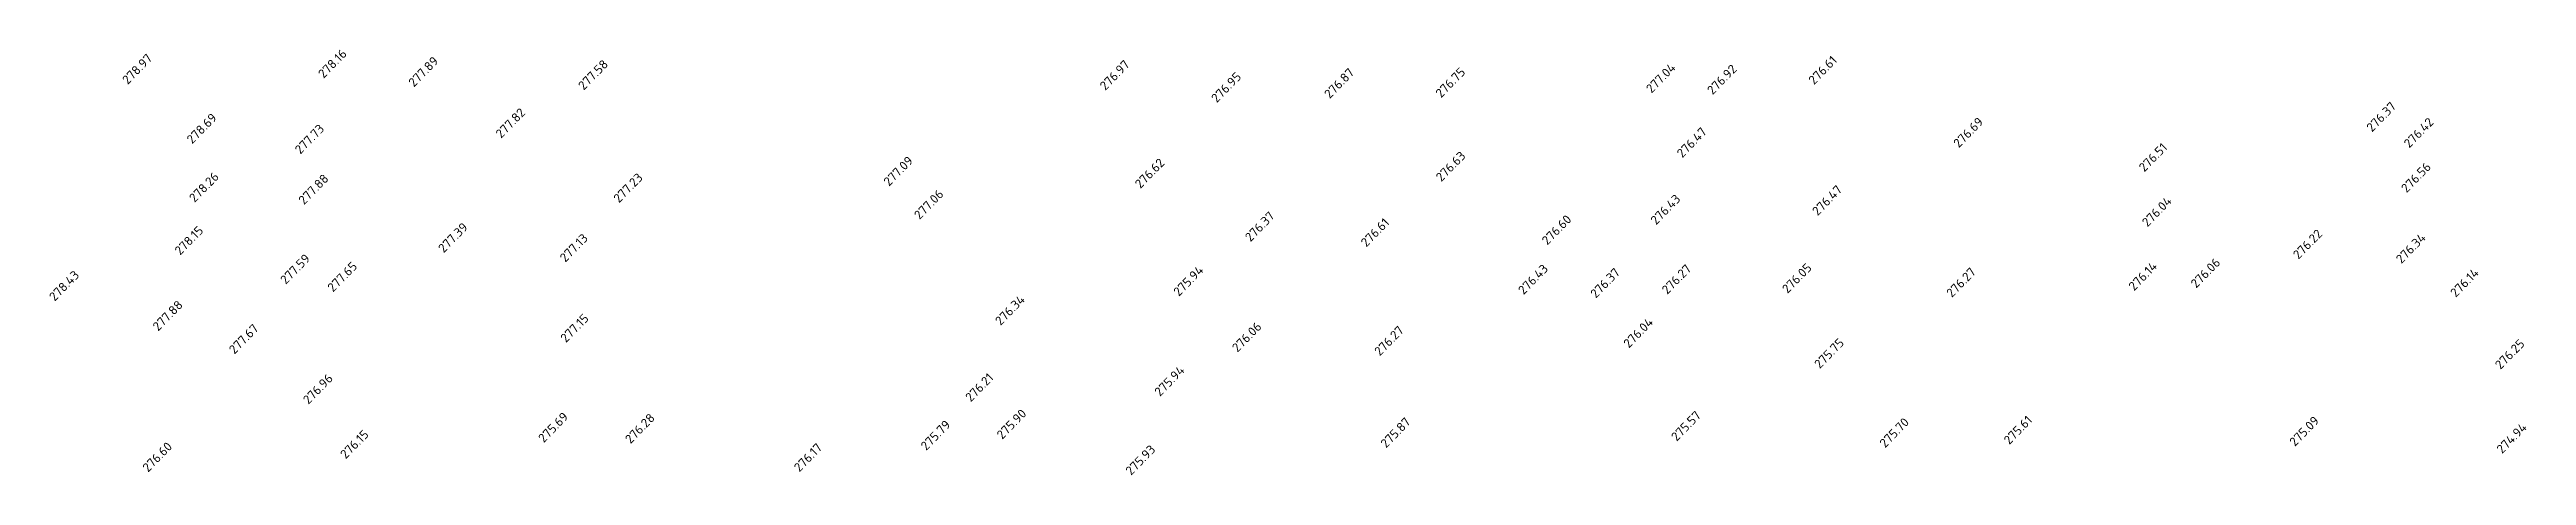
# Model space of a CAD drawing. Header units: metres. Extents: x 36952 to 37839, y 34980 to 35683.
# Drawn here: x 36952.4 to 37228.5, y 35632.8 to 35680.3 of the extents above; entities that cross this region are included whole.
import ezdxf

# ---------------------------------------------------------------- set-up
doc = ezdxf.new("R2010")
doc.units = ezdxf.units.M
doc.header["$LTSCALE"] = 5
doc.layers.add('Отметки', color=7, linetype='Continuous')
doc.styles.get("Standard").update_dxf_attribs({"font": 'simplex.shx'})

msp = doc.modelspace()

# ---------------------------------------------------------------- texts
at = {"layer": 'Отметки', "color": 7}
for s, p in [('278.16', (36982.98, 35677.01, 278.16)), ('278.97', (36961.15, 35676.33, 278.97)), ('277.89', (36993.04, 35676.04, 277.89)), ('277.58', (37011.96, 35675.69, 277.58)), ('276.97', (37070.09, 35675.66, 276.97)), ('276.95', (37082.51, 35674.29, 276.95)), ('276.87', (37095.1, 35674.75, 276.87)), ('276.75', (37107.51, 35674.84, 276.75)), ('277.04', (37130.96, 35675.35, 277.04)), ('276.92', (37137.77, 35675.18, 276.92)), ('276.61', (37149.07, 35676.3, 276.61)), ('278.69', (36968.33, 35669.7, 278.69)), ('277.73', (36980.38, 35668.56, 277.73)), ('277.82', (37002.76, 35670.33, 277.82)), ('276.69', (37165.21, 35669.27, 276.69)), ('276.37', (37211.25, 35671.03, 276.37)), ('276.42', (37215.41, 35669.25, 276.42)), ('276.47', (37134.39, 35668.15, 276.47)), ('276.51', (37185.88, 35666.58, 276.51)), ('278.26', (36968.6, 35663.18, 278.26)), ('277.88', (36980.79, 35662.93, 277.88)), ('277.23', (37015.89, 35663.13, 277.23)), ('277.09', (37045.99, 35664.99, 277.09)), ('276.62', (37074, 35664.74, 276.62)), ('276.63', (37107.54, 35665.5, 276.63)), ('276.56', (37215.11, 35664.26, 276.56)), ('277.06', (37049.39, 35661.28, 277.06)), ('276.43', (37131.47, 35660.69, 276.43)), ('276.47', (37149.48, 35661.71, 276.47)), ('276.04', (37186.23, 35660.46, 276.04)), ('277.39', (36996.36, 35657.57, 277.39)), ('276.37', (37086.27, 35658.81, 276.37)), ('276.61', (37099.18, 35658.22, 276.61)), ('276.60', (37119.35, 35658.44, 276.6)), ('278.15', (36966.99, 35657.31, 278.15)), ('277.13', (37009.91, 35656.52, 277.13)), ('276.22', (37203.06, 35656.86, 276.22)), ('276.34', (37214.53, 35656.37, 276.34)), ('278.43', (36953, 35652.18, 278.43)), ('277.59', (36978.76, 35654.06, 277.59)), ('277.65', (36984.02, 35653.2, 277.65)), ('275.94', (37078.29, 35652.73, 275.94)), ('276.43', (37116.71, 35652.91, 276.43)), ('276.37', (37124.76, 35652.52, 276.37)), ('276.27', (37132.72, 35652.95, 276.27)), ('276.05', (37146.12, 35653.05, 276.05)), ('276.27', (37164.43, 35652.59, 276.27)), ('276.14', (37184.74, 35653.34, 276.14)), ('276.06', (37191.66, 35653.64, 276.06)), ('276.14', (37220.59, 35652.62, 276.14)), ('276.34', (37058.42, 35649.48, 276.34)), ('277.88', (36964.54, 35648.86, 277.88)), ('277.15', (37009.98, 35647.57, 277.15)), ('276.06', (37084.82, 35646.5, 276.06)), ('276.04', (37128.44, 35646.97, 276.04)), ('277.67', (36973.04, 35646.29, 277.67)), ('276.27', (37100.68, 35646.09, 276.27)), ('275.75', (37149.71, 35644.67, 275.75)), ('276.25', (37225.57, 35644.59, 276.25)), ('275.94', (37076.18, 35641.58, 275.94)), ('276.96', (36981.29, 35640.7, 276.96)), ('276.21', (37055.1, 35640.97, 276.21)), ('275.69', (37007.51, 35636.42, 275.69)), ('276.28', (37017.18, 35636.31, 276.28)), ('275.79', (37050.13, 35635.55, 275.79)), ('275.90', (37058.6, 35636.8, 275.9)), ('275.87', (37101.38, 35635.83, 275.87)), ('275.57', (37133.76, 35636.58, 275.57)), ('275.70', (37156.99, 35635.86, 275.7)), ('275.61', (37170.83, 35636.21, 275.61)), ('275.09', (37202.66, 35636.01, 275.09)), ('276.60', (36963.41, 35633.14, 276.6)), ('276.15', (36985.44, 35634.62, 276.15)), ('276.17', (37036, 35633.16, 276.17)), ('275.93', (37072.96, 35632.79, 275.93)), ('274.94', (37225.75, 35635.2, 274.94))]:
    msp.add_text(s, height=1, rotation=45.4189, dxfattribs=at).set_placement(p)

doc.saveas('drawing.dxf')
